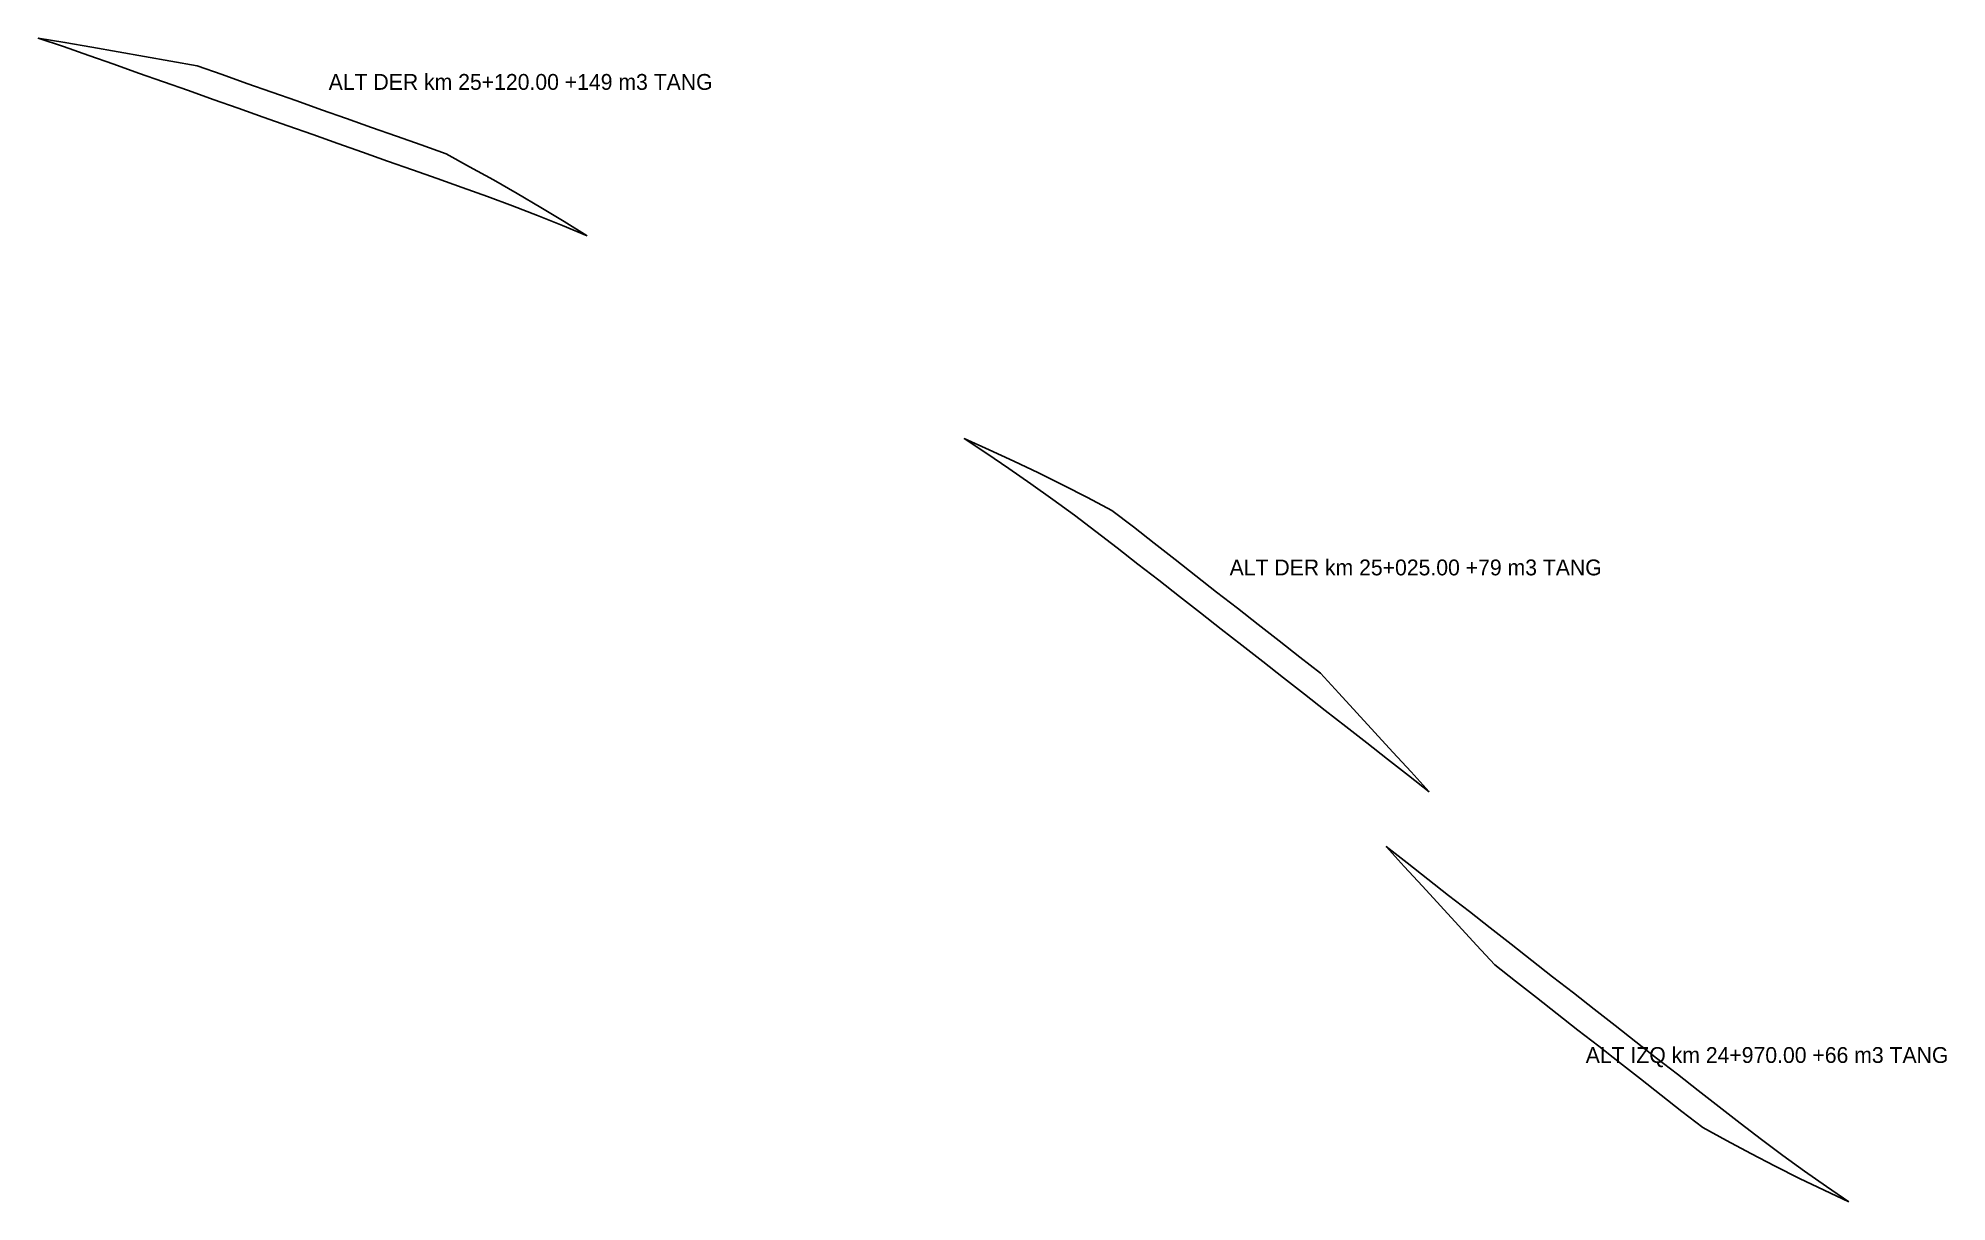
# Model space of a CAD drawing. Extents: x 598026 to 612634, y 9471396 to 9478667.
# Drawn here: x 598683.4 to 598864.1, y 9478454.5 to 9478564.7 of the extents above; entities that cross this region are included whole.
import ezdxf

# ---------------------------------------------------------------- set-up
doc = ezdxf.new("R2010")
doc.units = 0
doc.layers.add('ENSANCHE_ALTERNATIVAS', color=8, linetype='CONTINUOUS')

msp = doc.modelspace()

# ---------------------------------------------------------------- texts
at = {"layer": 'ENSANCHE_ALTERNATIVAS'}
for s, p in [('ALT DER km 25+120.00 +149 m3 TANG', (598710.9147, 9478559.7625)), ('ALT DER km 25+025.00 +79 m3 TANG', (598796.2152, 9478513.788)), ('ALT IZQ km 24+970.00 +66 m3 TANG', (598829.932, 9478467.6195))]:
    msp.add_text(s, height=1.5, dxfattribs=at).set_placement(p)

# ---------------------------------------------------------------- linework, layer by layer
at = {"layer": 'ENSANCHE_ALTERNATIVAS'}
for points in [[(598735.3998, 9478545.9371), (598733.0535, 9478546.9132), (598730.6952, 9478547.86), (598728.3253, 9478548.7772), (598725.9441, 9478549.6647), (598723.5575, 9478550.5207), (598721.2004, 9478551.3539), (598718.8433, 9478552.1871), (598716.4863, 9478553.0203), (598714.1292, 9478553.8534), (598711.7721, 9478554.6866), (598709.415, 9478555.5198), (598707.058, 9478556.353), (598704.7009, 9478557.1861), (598702.3438, 9478558.0193), (598699.9867, 9478558.8525), (598697.6296, 9478559.6857), (598695.2726, 9478560.5188), (598692.9155, 9478561.352), (598690.5584, 9478562.1852), (598688.2013, 9478563.0184), (598685.8062, 9478563.8521), (598683.4088, 9478564.6551), (598683.4088, 9478564.6551), (598685.9407, 9478564.2464), (598688.4791, 9478563.804), (598690.975, 9478563.3637), (598693.4709, 9478562.9234), (598695.9669, 9478562.4831), (598698.4628, 9478562.0427), (598700.8199, 9478561.2096), (598703.177, 9478560.3764), (598705.5341, 9478559.5432), (598707.8911, 9478558.71), (598710.2482, 9478557.8769), (598712.6053, 9478557.0437), (598714.9624, 9478556.2105), (598717.3194, 9478555.3773), (598719.6765, 9478554.5442), (598722.0336, 9478553.711), (598724.2518, 9478552.485), (598726.5164, 9478551.23), (598728.7691, 9478549.9457), (598731.0008, 9478548.6352), (598733.2112, 9478547.2989), (598735.3998, 9478545.9371)], [(598815.1063, 9478493.3033), (598813.137, 9478494.8433), (598811.1676, 9478496.3833), (598809.1982, 9478497.9233), (598807.2288, 9478499.4633), (598805.2595, 9478501.0033), (598803.2901, 9478502.5432), (598801.3207, 9478504.0832), (598799.3513, 9478505.6232), (598797.3819, 9478507.1632), (598795.4126, 9478508.7032), (598793.4432, 9478510.2432), (598791.4738, 9478511.7832), (598789.5044, 9478513.3231), (598787.5351, 9478514.8631), (598785.5657, 9478516.4031), (598783.5544, 9478517.9559), (598781.5236, 9478519.4837), (598779.4739, 9478520.9859), (598777.4056, 9478522.4624), (598775.319, 9478523.9129), (598773.2144, 9478525.3372), (598771.0922, 9478526.7351), (598771.0922, 9478526.7351), (598773.4458, 9478525.6837), (598775.7904, 9478524.6001), (598778.1255, 9478523.4842), (598780.4507, 9478522.3363), (598782.7656, 9478521.1563), (598785.0697, 9478519.9443), (598787.1057, 9478518.3725), (598789.075, 9478516.8325), (598791.0444, 9478515.2925), (598793.0138, 9478513.7525), (598794.9832, 9478512.2125), (598796.9526, 9478510.6726), (598798.9219, 9478509.1326), (598800.8913, 9478507.5926), (598802.8607, 9478506.0526), (598804.8301, 9478504.5126), (598806.5428, 9478502.6444), (598808.2555, 9478500.7762), (598809.9682, 9478498.908), (598811.6809, 9478497.0398), (598813.3936, 9478495.1716), (598815.1063, 9478493.3033)], [(598854.8306, 9478454.4679), (598852.7352, 9478455.9056), (598850.6579, 9478457.3695), (598848.5991, 9478458.8591), (598846.5591, 9478460.3744), (598844.5382, 9478461.9151), (598842.5508, 9478463.4644), (598840.5815, 9478465.0044), (598838.6121, 9478466.5444), (598836.6427, 9478468.0844), (598834.6733, 9478469.6244), (598832.7039, 9478471.1644), (598830.7346, 9478472.7043), (598828.7652, 9478474.2443), (598826.7958, 9478475.7843), (598824.8264, 9478477.3243), (598822.8571, 9478478.8643), (598820.8877, 9478480.4043), (598818.9183, 9478481.9442), (598816.9489, 9478483.4842), (598814.9795, 9478485.0242), (598813.0102, 9478486.5642), (598811.0408, 9478488.1042), (598811.0408, 9478488.1042), (598812.7535, 9478486.236), (598814.4662, 9478484.3678), (598816.1789, 9478482.4995), (598817.8916, 9478480.6313), (598819.6044, 9478478.7631), (598821.3171, 9478476.8949), (598823.2864, 9478475.3549), (598825.2558, 9478473.8149), (598827.2252, 9478472.2749), (598829.1946, 9478470.735), (598831.164, 9478469.195), (598833.1333, 9478467.655), (598835.1027, 9478466.115), (598837.0721, 9478464.575), (598839.0415, 9478463.035), (598841.0108, 9478461.4951), (598843.2648, 9478460.2662), (598845.5569, 9478459.0427), (598847.8601, 9478457.851), (598850.1737, 9478456.6913), (598852.4973, 9478455.5635), (598854.8306, 9478454.4679)]]:
    msp.add_lwpolyline(points, close=True, dxfattribs=at)

msp.set_redraw_order([(e.dxf.handle, doc.entitydb.next_handle()) for e in msp.query("TEXT MTEXT ATTDEF DIMENSION ARC_DIMENSION")])  # texts and dimensions are drawn at this point

doc.saveas('drawing.dxf')
